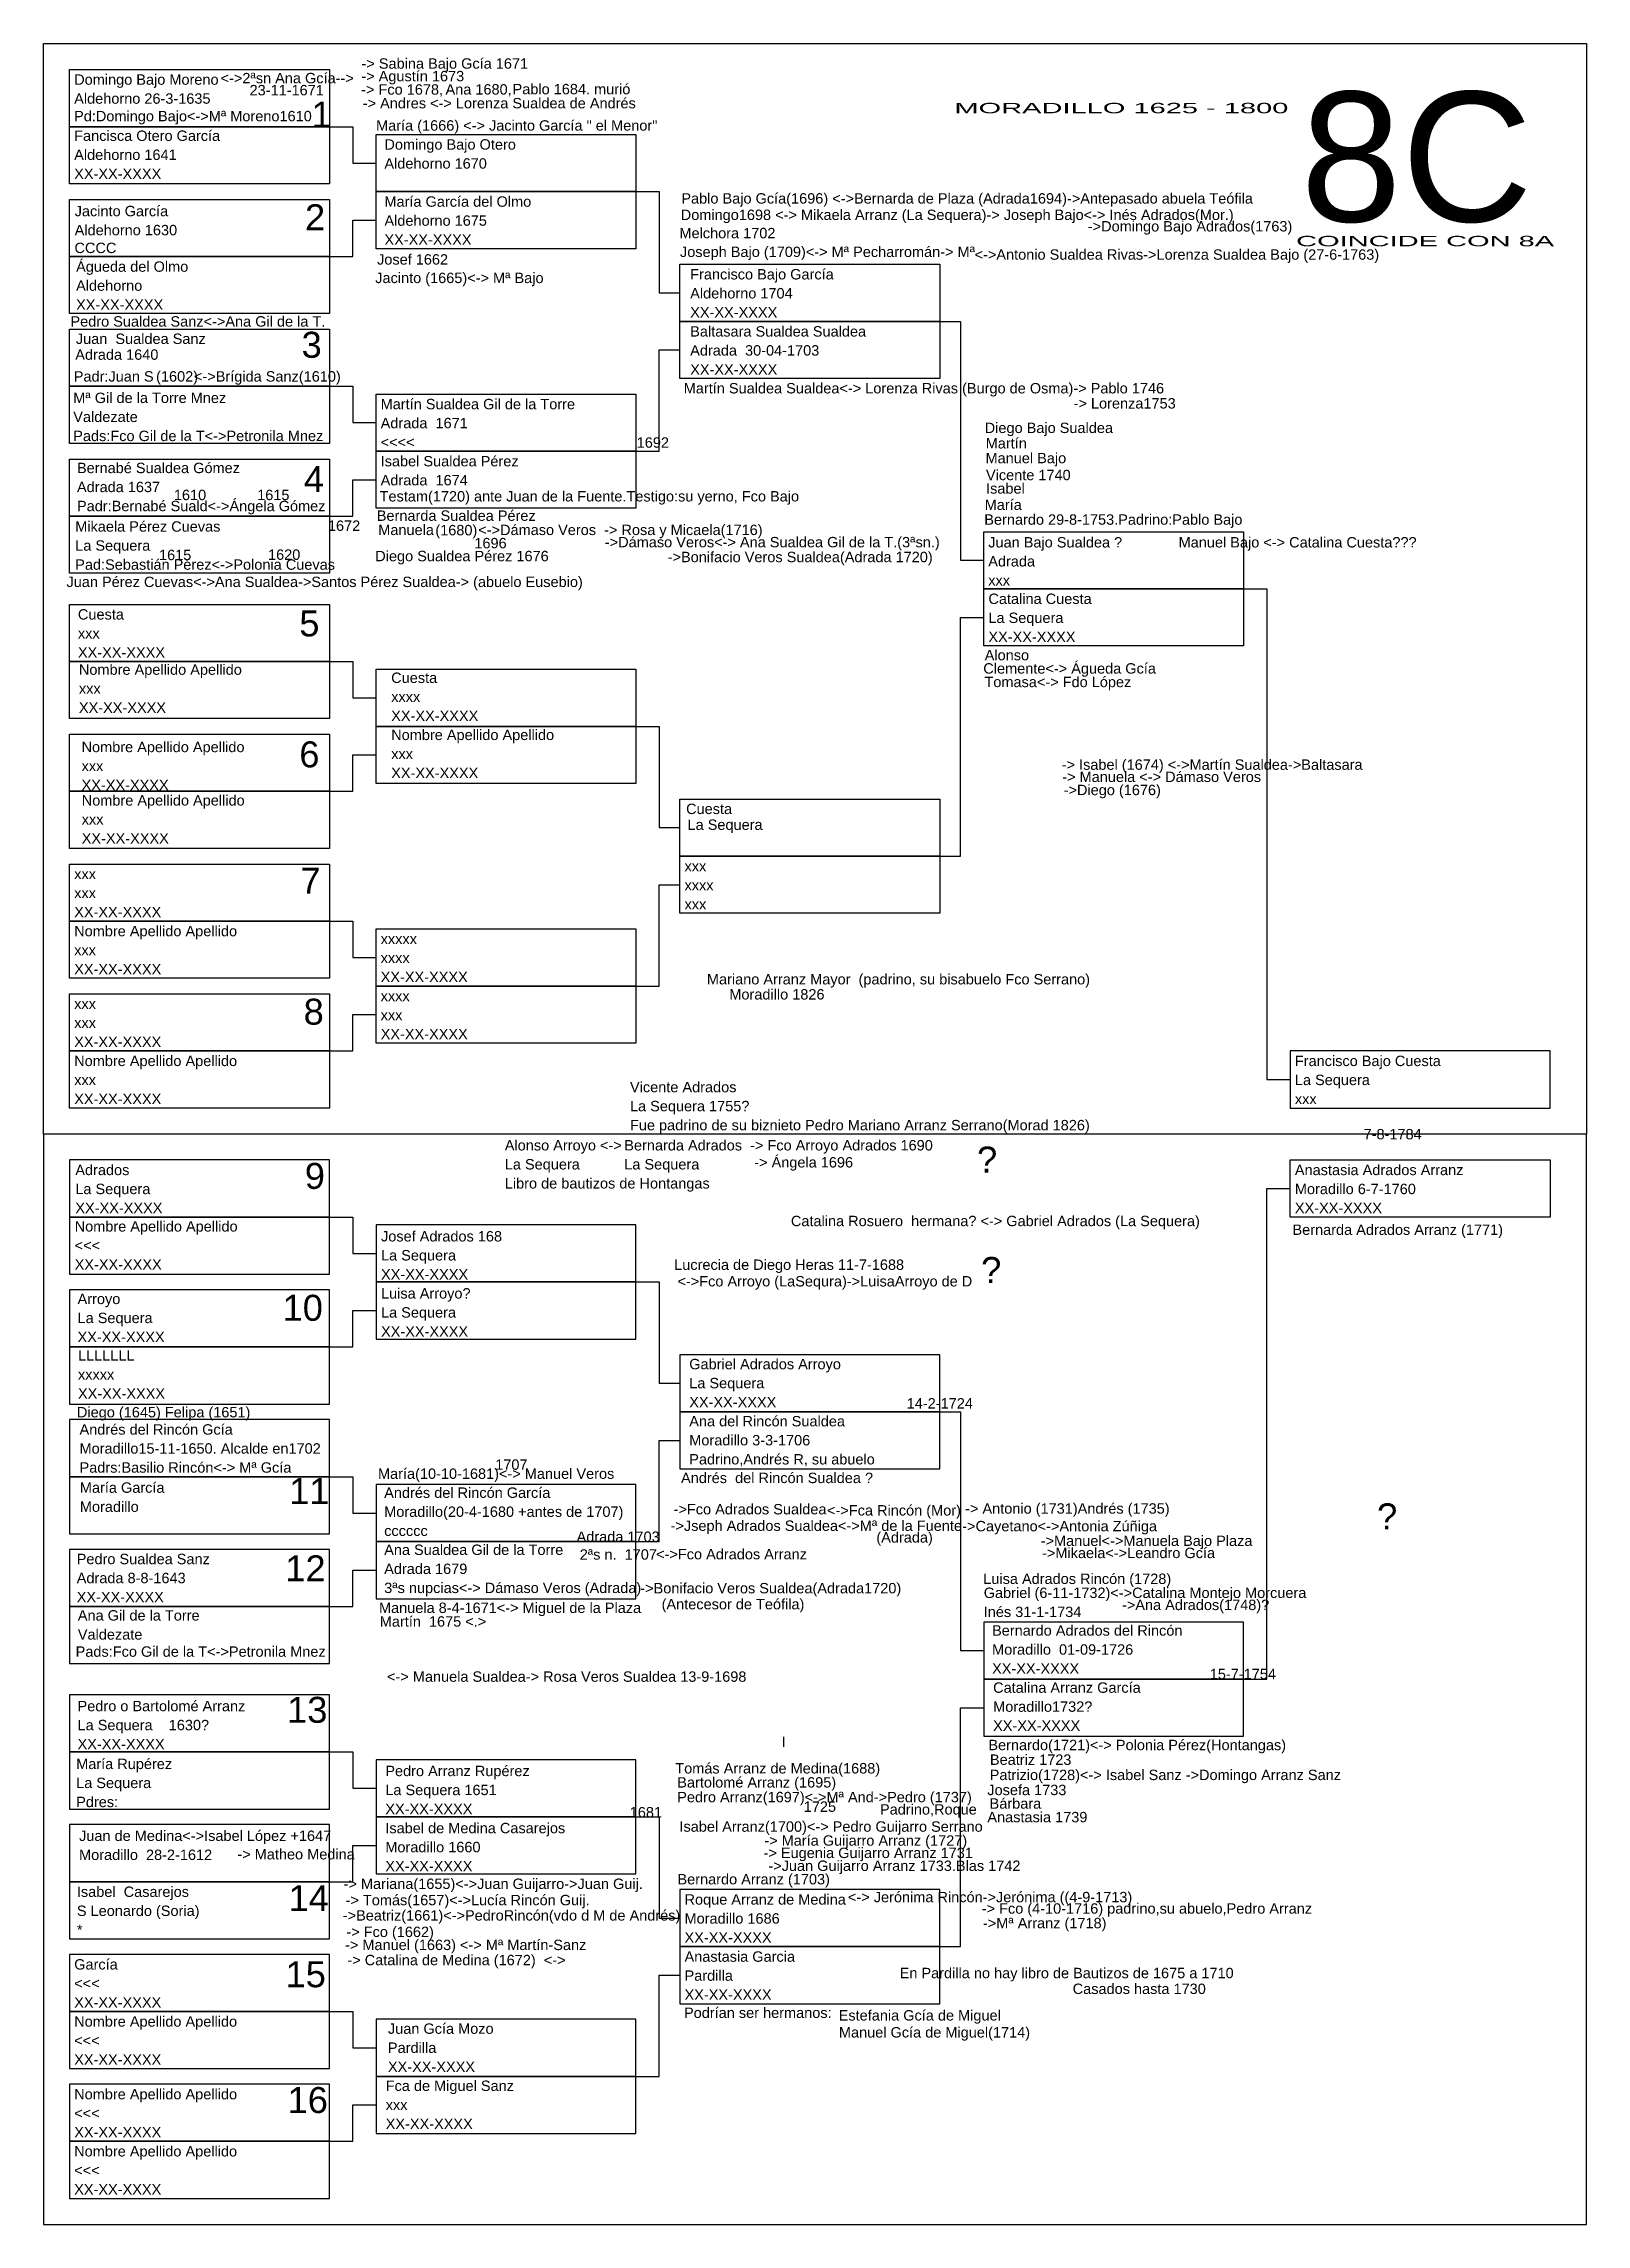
# Model space of a CAD drawing. Header units: millimetres. Extents: x -16844 to 23151, y -8543 to 4892.
# Drawn here: x -3069.3 to -2772.3, y -500 to -80 of the extents above; entities that cross this region are included whole.
import ezdxf
from ezdxf.enums import TextEntityAlignment as Align

# ---------------------------------------------------------------- set-up
doc = ezdxf.new("R2010")
doc.units = ezdxf.units.MM
doc.layers.add('Arroyo', color=30, linetype='Continuous')
doc.styles.add('Arial', font='arial.ttf', dxfattribs={"height": 0.01})

msp = doc.modelspace()

# ---------------------------------------------------------------- texts
at = {"style": 'Arial'}
for s, p in [('1', (-3013.88, -96.16)), ('2', (-3015.13, -115.94)), ('3', (-3015.79, -140.5)), ('4', (-3015.35, -166.38)), ('5', (-3016.23, -194.16)), ('6', (-3016.23, -219.38)), ('7', (-3016.01, -243.72)), ('8', (-3015.4, -268.94)), ('?', (-2885.75, -297.42)), ('9', (-3015.17, -300.57)), ('?', (-2884.96, -318.69)), ('10', (-3015.57, -325.97)), ('11', (-3014.3, -361.27)), ('?', (-2808.74, -366.14)), ('12', (-3015.04, -376.15)), ('13', (-3014.7, -403.4)), ('14', (-3014.42, -439.67)), ('15', (-3015, -454.33)), ('16', (-3014.61, -478.55))]:
    msp.add_text(s, height=5, dxfattribs=at).set_placement(p, align=Align.RIGHT)
at = {"layer": 'Arroyo', "style": 'Arial'}
msp.add_text('8C', height=25, dxfattribs=at).set_placement((-2782.71, -114.28), align=Align.RIGHT)

# ---------------------------------------------------------------- blocks, each defined once
blk = doc.blocks.new('Hoja superior')
for points in [[(0, 210), (297, 210), (297, 0), (0, 0)], [(5, 205), (55, 205), (55, 194), (5, 194)], [(5, 194), (55, 194), (55, 183), (5, 183)], [(64, 192.5), (114, 192.5), (114, 181.5), (64, 181.5)], [(64, 181.5), (114, 181.5), (114, 170.5), (64, 170.5)], [(5, 180), (55, 180), (55, 169), (5, 169)], [(5, 169), (55, 169), (55, 158), (5, 158)], [(122.5, 167.5), (172.5, 167.5), (172.5, 156.5), (122.5, 156.5)], [(122.5, 156.5), (172.5, 156.5), (172.5, 145.5), (122.5, 145.5)], [(5, 155), (55, 155), (55, 144), (5, 144)], [(5, 144), (55, 144), (55, 133), (5, 133)], [(64, 142.5), (114, 142.5), (114, 131.5), (64, 131.5)], [(64, 131.5), (114, 131.5), (114, 120.5), (64, 120.5)], [(5, 130), (55, 130), (55, 119), (5, 119)], [(5, 119), (55, 119), (55, 108), (5, 108)], [(181, 116), (231, 116), (231, 105), (181, 105)], [(181, 105), (231, 105), (231, 94), (181, 94)], [(5, 102), (55, 102), (55, 91), (5, 91)], [(5, 91), (55, 91), (55, 80), (5, 80)], [(64, 89.5), (114, 89.5), (114, 78.5), (64, 78.5)], [(5, 77), (55, 77), (55, 66), (5, 66)], [(64, 78.5), (114, 78.5), (114, 67.5), (64, 67.5)], [(5, 66), (55, 66), (55, 55), (5, 55)], [(122.5, 64.5), (172.5, 64.5), (172.5, 53.5), (122.5, 53.5)], [(5, 52), (55, 52), (55, 41), (5, 41)], [(122.5, 53.5), (172.5, 53.5), (172.5, 42.5), (122.5, 42.5)], [(5, 41), (55, 41), (55, 30), (5, 30)], [(64, 39.5), (114, 39.5), (114, 28.5), (64, 28.5)], [(5, 27), (55, 27), (55, 16), (5, 16)], [(64, 28.5), (114, 28.5), (114, 17.5), (64, 17.5)], [(5, 16), (55, 16), (55, 5), (5, 5)], [(240, 5), (290, 5), (290, 16), (240, 16)]]:
    blk.add_lwpolyline(points, close=True)
for points in [[(55, 194), (59.5, 194), (59.5, 187), (64, 187)], [(114, 181.5), (118.5, 181.5), (118.5, 162), (122.5, 162)], [(55, 169), (59.5, 169), (59.5, 176), (64, 176)], [(172.5, 156.5), (176.5, 156.5), (176.5, 110.5), (181, 110.5)], [(114, 131.5), (118.5, 131.5), (118.5, 151), (122.5, 151)], [(55, 144), (59.5, 144), (59.5, 137), (64, 137)], [(55, 119), (59.5, 119), (59.5, 126), (64, 126)], [(231, 105), (235.5, 105), (235.5, 10.5), (240, 10.5)], [(172.5, 53.5), (176.5, 53.5), (176.5, 99.5), (181, 99.5)], [(55, 91), (59.5, 91), (59.5, 84), (64, 84)], [(114, 78.5), (118.5, 78.5), (118.5, 59), (122.5, 59)], [(55, 66), (59.5, 66), (59.5, 73), (64, 73)], [(114, 28.5), (118.5, 28.5), (118.5, 48), (122.5, 48)], [(55, 41), (59.5, 41), (59.5, 34), (64, 34)], [(55, 16), (59.5, 16), (59.5, 23), (64, 23)]]:
    blk.add_lwpolyline(points)
blk = doc.blocks.new('Hoja inferior')
for points in [[(0, -210), (297, -210), (297, 0), (0, 0)], [(5, -16), (55, -16), (55, -5), (5, -5)], [(240, -5), (290, -5), (290, -16), (240, -16)], [(5, -27), (55, -27), (55, -16), (5, -16)], [(64, -28.5), (114, -28.5), (114, -17.5), (64, -17.5)], [(64, -39.5), (114, -39.5), (114, -28.5), (64, -28.5)], [(5, -41), (55, -41), (55, -30), (5, -30)], [(5, -52), (55, -52), (55, -41), (5, -41)], [(122.5, -53.5), (172.5, -53.5), (172.5, -42.5), (122.5, -42.5)], [(122.5, -64.5), (172.5, -64.5), (172.5, -53.5), (122.5, -53.5)], [(5, -66), (55, -66), (55, -55), (5, -55)], [(5, -77), (55, -77), (55, -66), (5, -66)], [(64, -78.5), (114, -78.5), (114, -67.5), (64, -67.5)], [(64, -89.5), (114, -89.5), (114, -78.5), (64, -78.5)], [(5, -91), (55, -91), (55, -80), (5, -80)], [(5, -102), (55, -102), (55, -91), (5, -91)], [(181, -105), (231, -105), (231, -94), (181, -94)], [(5, -119), (55, -119), (55, -108), (5, -108)], [(181, -116), (231, -116), (231, -105), (181, -105)], [(5, -130), (55, -130), (55, -119), (5, -119)], [(64, -131.5), (114, -131.5), (114, -120.5), (64, -120.5)], [(5, -144), (55, -144), (55, -133), (5, -133)], [(64, -142.5), (114, -142.5), (114, -131.5), (64, -131.5)], [(5, -155), (55, -155), (55, -144), (5, -144)], [(122.5, -156.5), (172.5, -156.5), (172.5, -145.5), (122.5, -145.5)], [(5, -169), (55, -169), (55, -158), (5, -158)], [(122.5, -167.5), (172.5, -167.5), (172.5, -156.5), (122.5, -156.5)], [(5, -180), (55, -180), (55, -169), (5, -169)], [(64, -181.5), (114, -181.5), (114, -170.5), (64, -170.5)], [(5, -194), (55, -194), (55, -183), (5, -183)], [(64, -192.5), (114, -192.5), (114, -181.5), (64, -181.5)], [(5, -205), (55, -205), (55, -194), (5, -194)]]:
    blk.add_lwpolyline(points, close=True)
for points in [[(231, -105), (235.5, -105), (235.5, -10.5), (240, -10.5)], [(55, -16), (59.5, -16), (59.5, -23), (64, -23)], [(114, -28.5), (118.5, -28.5), (118.5, -48), (122.5, -48)], [(55, -41), (59.5, -41), (59.5, -34), (64, -34)], [(172.5, -53.5), (176.5, -53.5), (176.5, -99.5), (181, -99.5)], [(114, -78.5), (118.5, -78.5), (118.5, -59), (122.5, -59)], [(55, -66), (59.5, -66), (59.5, -73), (64, -73)], [(55, -91), (59.5, -91), (59.5, -84), (64, -84)], [(172.5, -156.5), (176.5, -156.5), (176.5, -110.5), (181, -110.5)], [(55, -119), (59.5, -119), (59.5, -126), (64, -126)], [(114, -131.5), (118.5, -131.5), (118.5, -151), (122.5, -151)], [(55, -144), (59.5, -144), (59.5, -137), (64, -137)], [(114, -181.5), (118.5, -181.5), (118.5, -162), (122.5, -162)], [(55, -169), (59.5, -169), (59.5, -176), (64, -176)], [(55, -194), (59.5, -194), (59.5, -187), (64, -187)]]:
    blk.add_lwpolyline(points)
blk = doc.blocks.new('Casilla')
at = {"style": 'Arial'}
for tag, p in [('NOMBRE', (0.88, 8.08)), ('LUGAR_NACIMIENTO', (0.88, 4.42)), ('FECHA', (0.88, 0.75))]:
    blk.add_attdef(tag, p, '', height=2, dxfattribs=at)
blk = doc.blocks.new('Hermanos')
at = {"style": 'Arial'}
blk.add_attdef('NOMBRE', (0, 0), '', height=2, dxfattribs=at)

# ---------------------------------------------------------------- block references
for name, p, values in [('Hermanos', (-3008.14, -84.83), {'NOMBRE': '-> Sabina Bajo Gcía 1671'}), ('Hermanos', (-3035.27, -87.64), {'NOMBRE': '<->2ªsn Ana Gcía-->'}), ('Hermanos', (-3029.68, -89.96), {'NOMBRE': '23-11-1671'}), ('Hermanos', (-3008.2, -89.83), {'NOMBRE': '-> Fco 1678,'}), ('Hermanos', (-3008.17, -87.26), {'NOMBRE': '-> Agustín 1673'}), ('Hermanos', (-2992.74, -89.81), {'NOMBRE': ' Ana 1680,'}), ('Hermanos', (-2979.83, -89.76), {'NOMBRE': ' Pablo 1684. murió'}), ('Casilla', (-3064.33, -106.82), {'NOMBRE': 'Fancisca Otero García', 'LUGAR_NACIMIENTO': 'Aldehorno 1641', 'FECHA': 'XX-XX-XXXX'}), ('Hermanos', (-3063.47, -94.96), {'NOMBRE': 'Pd:Domingo Bajo<->Mª Moreno1610'}), ('Hermanos', (-3005.33, -96.76), {'NOMBRE': 'María (1666) <-> Jacinto García " el Menor"'}), ('Casilla', (-3004.6, -119.5), {'NOMBRE': 'María García del Olmo', 'LUGAR_NACIMIENTO': 'Aldehorno 1675', 'FECHA': 'XX-XX-XXXX'}), ('Hermanos', (-2946.68, -113.97), {'NOMBRE': 'Domingo1698 <-> Mikaela Arranz (La Sequera)-> Joseph Bajo<-> Inés Adrados(Mor.)'}), ('Hermanos', (-2946.93, -117.49), {'NOMBRE': 'Melchora 1702'}), ('Hermanos', (-2868.31, -116.18), {'NOMBRE': '->Domingo Bajo Adrados(1763)'}), ('Hermanos', (-3064.17, -120.34), {'NOMBRE': ' CCCC'}), ('Casilla', (-3063.96, -132.02), {'NOMBRE': 'Águeda del Olmo', 'LUGAR_NACIMIENTO': 'Aldehorno', 'FECHA': 'XX-XX-XXXX'}), ('Hermanos', (-3005.14, -122.56), {'NOMBRE': 'Josef 1662'}), ('Hermanos', (-2946.83, -121.1), {'NOMBRE': 'Joseph Bajo (1709)<-> Mª Pecharromán-> Mª'}), ('Hermanos', (-3005.49, -126.12), {'NOMBRE': 'Jacinto (1665)<-> Mª Bajo'}), ('Casilla', (-2945.74, -133.5), {'NOMBRE': 'Francisco Bajo García', 'LUGAR_NACIMIENTO': 'Aldehorno 1704     ', 'FECHA': 'XX-XX-XXXX'}), ('Hermanos', (-3064.17, -134.5), {'NOMBRE': 'Pedro Sualdea Sanz<->Ana Gil de la T.'}), ('Casilla', (-2945.74, -144.5), {'NOMBRE': 'Baltasara Sualdea Sualdea', 'LUGAR_NACIMIENTO': 'Adrada  30-04-1703', 'FECHA': 'XX-XX-XXXX'}), ('Hermanos', (-3063.24, -140.89), {'NOMBRE': 'Adrada 1640'}), ('Hermanos', (-3047.68, -145.09), {'NOMBRE': '(1602)'}), ('Casilla', (-3064.51, -157.3), {'NOMBRE': 'Mª Gil de la Torre Mnez', 'LUGAR_NACIMIENTO': 'Valdezate', 'FECHA': 'Pads:Fco Gil de la T<->Petronila Mnez'}), ('Casilla', (-3005.33, -158.5), {'NOMBRE': 'Martín Sualdea Gil de la Torre', 'LUGAR_NACIMIENTO': 'Adrada  1671', 'FECHA': '<<<<'}), ('Hermanos', (-2888.16, -155), {'NOMBRE': 'Diego Bajo Sualdea'}), ('Hermanos', (-2955.16, -157.83), {'NOMBRE': '1692'}), ('Hermanos', (-2888.74, -157.97), {'NOMBRE': ' Martín'}), ('Casilla', (-3063.79, -170.8), {'NOMBRE': 'Bernabé Sualdea Gómez', 'LUGAR_NACIMIENTO': 'Adrada 1637', 'FECHA': 'Padr:Bernabé Suald<->Ángela Gómez'}), ('Hermanos', (-2887.92, -164.08), {'NOMBRE': 'Vicente 1740'}), ('Hermanos', (-3044.26, -167.92), {'NOMBRE': '1610'}), ('Hermanos', (-3028.22, -167.92), {'NOMBRE': '1615'}), ('Hermanos', (-3004.65, -168.18), {'NOMBRE': 'Testam(1720) ante Juan de la Fuente.Testigo:su yerno, Fco Bajo'}), ('Hermanos', (-2888.16, -169.81), {'NOMBRE': 'María'}), ('Hermanos', (-2887.9, -166.67), {'NOMBRE': 'Isabel'}), ('Casilla', (-3064.13, -182.08), {'NOMBRE': 'Mikaela Pérez Cuevas', 'LUGAR_NACIMIENTO': 'La Sequera', 'FECHA': 'Pad:Sebastián Pérez<->Polonia Cuevas'}), ('Hermanos', (-3014.6, -173.84), {'NOMBRE': '1672'}), ('Hermanos', (-2888.24, -172.66), {'NOMBRE': 'Bernardo 29-8-1753.Padrino:Pablo Bajo'}), ('Hermanos', (-3004.91, -174.65), {'NOMBRE': 'Manuela           <->Dámaso Veros  -> Rosa y Micaela(1716)'}), ('Hermanos', (-3024.19, -174.7), {'NOMBRE': '                                       (1680)'}), ('Hermanos', (-3016.68, -177.2), {'NOMBRE': '                                       1696'}), ('Hermanos', (-2961.29, -177.01), {'NOMBRE': '->Dámaso Veros<-> Ana Sualdea Gil de la T.(3ªsn.)'}), ('Casilla', (-2888.36, -185.12), {'NOMBRE': 'Juan Bajo Sualdea ?              Manuel Bajo <-> Catalina Cuesta???', 'LUGAR_NACIMIENTO': 'Adrada ', 'FECHA': 'xxx'}), ('Hermanos', (-3047.12, -179.48), {'NOMBRE': '1615'}), ('Hermanos', (-3026.13, -179.42), {'NOMBRE': '1620'}), ('Hermanos', (-3005.49, -179.69), {'NOMBRE': 'Diego Sualdea Pérez 1676'}), ('Casilla', (-3063.61, -199), {'NOMBRE': 'Cuesta', 'LUGAR_NACIMIENTO': 'xxx', 'FECHA': 'XX-XX-XXXX'}), ('Casilla', (-2888.33, -196), {'NOMBRE': 'Catalina Cuesta', 'LUGAR_NACIMIENTO': 'La Sequera', 'FECHA': 'XX-XX-XXXX'}), ('Hermanos', (-2888.16, -198.77), {'NOMBRE': 'Alonso'}), ('Casilla', (-3063.42, -209.64), {'NOMBRE': 'Nombre Apellido Apellido', 'LUGAR_NACIMIENTO': 'xxx', 'FECHA': 'XX-XX-XXXX'}), ('Casilla', (-3003.3, -211.21), {'NOMBRE': 'Cuesta', 'LUGAR_NACIMIENTO': 'xxxx', 'FECHA': 'XX-XX-XXXX'}), ('Casilla', (-3003.3, -222.21), {'NOMBRE': 'Nombre Apellido Apellido', 'LUGAR_NACIMIENTO': 'xxx', 'FECHA': 'XX-XX-XXXX'}), ('Casilla', (-3062.91, -224.54), {'NOMBRE': 'Nombre Apellido Apellido', 'LUGAR_NACIMIENTO': 'xxx', 'FECHA': 'XX-XX-XXXX'}), ('Hermanos', (-2873.34, -219.86), {'NOMBRE': '-> Isabel (1674) <->Martín Sualdea->Baltasara'}), ('Hermanos', (-2944.64, -222.21), {'NOMBRE': '                                                                                            -> Manuela <-> Dámaso Veros'}), ('Casilla', (-3062.88, -234.82), {'NOMBRE': 'Nombre Apellido Apellido', 'LUGAR_NACIMIENTO': 'xxx', 'FECHA': 'XX-XX-XXXX'}), ('Hermanos', (-2945.65, -228.38), {'NOMBRE': 'Cuesta'}), ('Hermanos', (-2872.96, -224.74), {'NOMBRE': '->Diego (1676)'}), ('Hermanos', (-2945.37, -231.43), {'NOMBRE': 'La Sequera'}), ('Casilla', (-3064.33, -249), {'NOMBRE': 'xxx', 'LUGAR_NACIMIENTO': 'xxx', 'FECHA': 'XX-XX-XXXX'}), ('Casilla', (-2946.83, -247.5), {'NOMBRE': 'xxx', 'LUGAR_NACIMIENTO': 'xxxx', 'FECHA': 'xxx'}), ('Casilla', (-3064.33, -260), {'NOMBRE': 'Nombre Apellido Apellido', 'LUGAR_NACIMIENTO': 'xxx', 'FECHA': 'XX-XX-XXXX'}), ('Casilla', (-3005.33, -261.5), {'NOMBRE': 'xxxxx', 'LUGAR_NACIMIENTO': 'xxxx', 'FECHA': 'XX-XX-XXXX'}), ('Hermanos', (-2941.64, -261.19), {'NOMBRE': 'Mariano Arranz Mayor  (padrino, su bisabuelo Fco Serrano)'}), ('Casilla', (-3064.33, -274), {'NOMBRE': 'xxx', 'LUGAR_NACIMIENTO': 'xxx', 'FECHA': 'XX-XX-XXXX'}), ('Casilla', (-3005.33, -272.5), {'NOMBRE': 'xxxx', 'LUGAR_NACIMIENTO': 'xxx', 'FECHA': 'XX-XX-XXXX'}), ('Casilla', (-3064.33, -285), {'NOMBRE': 'Nombre Apellido Apellido', 'LUGAR_NACIMIENTO': 'xxx', 'FECHA': 'XX-XX-XXXX'}), ('Casilla', (-2829.33, -285), {'NOMBRE': 'Francisco Bajo Cuesta', 'LUGAR_NACIMIENTO': 'La Sequera', 'FECHA': 'xxx'}), ('Casilla', (-2957.33, -290.04), {'NOMBRE': 'Vicente Adrados', 'LUGAR_NACIMIENTO': 'La Sequera 1755?', 'FECHA': 'Fue padrino de su biznieto Pedro Mariano Arranz Serrano(Morad 1826)'}), ('Hermanos', (-2815.22, -291.03), {'NOMBRE': '7-8-1784'}), ('Hermanos', (-2932.53, -296.45), {'NOMBRE': '-> Ángela 1696'}), ('Casilla', (-3064.11, -306), {'NOMBRE': 'Adrados', 'LUGAR_NACIMIENTO': 'La Sequera', 'FECHA': 'XX-XX-XXXX'}), ('Casilla', (-2829.33, -306), {'NOMBRE': 'Anastasia Adrados Arranz', 'LUGAR_NACIMIENTO': 'Moradillo 6-7-1760', 'FECHA': 'XX-XX-XXXX'}), ('Casilla', (-3064.24, -316.87), {'NOMBRE': 'Nombre Apellido Apellido', 'LUGAR_NACIMIENTO': '<<<', 'FECHA': 'XX-XX-XXXX'}), ('Casilla', (-3005.26, -318.78), {'NOMBRE': 'Josef Adrados 168                               ', 'LUGAR_NACIMIENTO': 'La Sequera                                                 ', 'FECHA': 'XX-XX-XXXX'}), ('Casilla', (-3063.68, -330.84), {'NOMBRE': 'Arroyo', 'LUGAR_NACIMIENTO': 'La Sequera', 'FECHA': 'XX-XX-XXXX'}), ('Casilla', (-3063.6, -341.73), {'NOMBRE': 'LLLLLLL', 'LUGAR_NACIMIENTO': 'xxxxx', 'FECHA': 'XX-XX-XXXX'}), ('Casilla', (-2945.92, -343.39), {'NOMBRE': 'Gabriel Adrados Arroyo', 'LUGAR_NACIMIENTO': 'La Sequera', 'FECHA': 'XX-XX-XXXX'}), ('Hermanos', (-3062.92, -344.58), {'NOMBRE': 'Diego (1645) Felipa (1651)'}), ('Casilla', (-2945.92, -354.39), {'NOMBRE': 'Ana del Rincón Sualdea ', 'LUGAR_NACIMIENTO': 'Moradillo 3-3-1706', 'FECHA': 'Padrino,Andrés R, su abuelo'}), ('Hermanos', (-2940.43, -342.87), {'NOMBRE': '                                                14-2-1724'}), ('Casilla', (-3063.3, -355.98), {'NOMBRE': 'Andrés del Rincón Gcía', 'LUGAR_NACIMIENTO': 'Moradillo15-11-1650. Alcalde en1702', 'FECHA': 'Padrs:Basilio Rincón<-> Mª Gcía'}), ('Hermanos', (-2997.14, -354.67), {'NOMBRE': '                   1707'}), ('Hermanos', (-3004.96, -356.42), {'NOMBRE': 'María(10-10-1681)<-> Manuel Veros'}), ('Hermanos', (-2946.62, -357.23), {'NOMBRE': 'Andrés  del Rincón Sualdea ?'}), ('Casilla', (-3004.65, -368.16), {'NOMBRE': 'Andrés del Rincón García', 'LUGAR_NACIMIENTO': 'Moradillo(20-4-1680 +antes de 1707)', 'FECHA': 'cccccc'}), ('Hermanos', (-2966.73, -368.56), {'NOMBRE': 'Adrada 1703'}), ('Casilla', (-3063.84, -380.93), {'NOMBRE': 'Pedro Sualdea Sanz', 'LUGAR_NACIMIENTO': 'Adrada 8-8-1643', 'FECHA': 'XX-XX-XXXX'}), ('Hermanos', (-3004.77, -382.25), {'NOMBRE': 'Manuela 8-4-1671<-> Miguel de la Plaza'}), ('Hermanos', (-3004.62, -384.88), {'NOMBRE': 'Martín  1675 <.>'}), ('Casilla', (-2887.62, -394.7), {'NOMBRE': 'Bernardo Adrados del Rincón', 'LUGAR_NACIMIENTO': 'Moradillo  01-09-1726', 'FECHA': 'XX-XX-XXXX'}), ('Hermanos', (-2844.83, -395), {'NOMBRE': '15-7-1754'}), ('Casilla', (-2887.42, -405.7), {'NOMBRE': 'Catalina Arranz García', 'LUGAR_NACIMIENTO': 'Moradillo1732?', 'FECHA': 'XX-XX-XXXX'}), ('Casilla', (-3063.68, -409.25), {'NOMBRE': 'Pedro o Bartolomé Arranz', 'LUGAR_NACIMIENTO': 'La Sequera    1630?', 'FECHA': 'XX-XX-XXXX'}), ('Hermanos', (-2948.98, -408.06), {'NOMBRE': '                            I              '}), ('Hermanos', (-2887.45, -408.67), {'NOMBRE': 'Bernardo(1721)<-> Polonia Pérez(Hontangas)'}), ('Casilla', (-3063.95, -420.39), {'NOMBRE': 'María Rupérez', 'LUGAR_NACIMIENTO': 'La Sequera', 'FECHA': 'Pdres:'}), ('Casilla', (-3004.43, -421.75), {'NOMBRE': 'Pedro Arranz Rupérez', 'LUGAR_NACIMIENTO': 'La Sequera 1651', 'FECHA': 'XX-XX-XXXX'}), ('Hermanos', (-2947.73, -413.16), {'NOMBRE': 'Tomás Arranz de Medina(1688)'}), ('Hermanos', (-2887.15, -411.5), {'NOMBRE': 'Beatriz 1723'}), ('Hermanos', (-2947.35, -415.87), {'NOMBRE': 'Bartolomé Arranz (1695)'}), ('Hermanos', (-2887.66, -417.33), {'NOMBRE': 'Josefa 1733 '}), ('Hermanos', (-2970.47, -421.62), {'NOMBRE': '                  1681'}), ('Hermanos', (-2947.35, -418.7), {'NOMBRE': 'Pedro Arranz(1697)<->Mª And->Pedro (1737) '}), ('Hermanos', (-2937.75, -420.55), {'NOMBRE': '                   1725'}), ('Hermanos', (-2908.32, -421.07), {'NOMBRE': 'Padrino,Roque'}), ('Hermanos', (-2887.22, -419.94), {'NOMBRE': 'Bárbara'}), ('Casilla', (-3004.43, -432.75), {'NOMBRE': 'Isabel de Medina Casarejos', 'LUGAR_NACIMIENTO': 'Moradillo 1660', 'FECHA': 'XX-XX-XXXX'}), ('Hermanos', (-2946.93, -424.38), {'NOMBRE': 'Isabel Arranz(1700)<-> Pedro Guijarro Serrano'}), ('Hermanos', (-2887.65, -422.56), {'NOMBRE': 'Anastasia 1739'}), ('Hermanos', (-3032.03, -429.71), {'NOMBRE': '-> Matheo Medina'}), ('Hermanos', (-2930.73, -429.45), {'NOMBRE': '-> Eugenia Guijarro Arranz 1731'}), ('Hermanos', (-2938.35, -427.07), {'NOMBRE': '          -> María Guijarro Arranz (1727)'}), ('Hermanos', (-2947.31, -434.52), {'NOMBRE': 'Bernardo Arranz (1703)'}), ('Hermanos', (-3011.58, -435.4), {'NOMBRE': '-> Mariana(1655)<->Juan Guijarro->Juan Guij.'}), ('Casilla', (-2946.83, -446.5), {'NOMBRE': 'Roque Arranz de Medina', 'LUGAR_NACIMIENTO': 'Moradillo 1686', 'FECHA': 'XX-XX-XXXX'}), ('Hermanos', (-2914.49, -437.96), {'NOMBRE': '<-> Jerónima Rincón->Jerónima ((4-9-1713)'}), ('Hermanos', (-3011.74, -441.49), {'NOMBRE': '->Beatriz(1661)<->PedroRincón(vdo d M de Andrés)'}), ('Hermanos', (-2888.73, -440.16), {'NOMBRE': '-> Fco (4-10-1716) padrino,su abuelo,Pedro Arranz'}), ('Hermanos', (-2888.5, -442.97), {'NOMBRE': '->Mª Arranz (1718)'}), ('Hermanos', (-3012.08, -447.17), {'NOMBRE': ' -> Manuel (1663) <-> Mª Martín-Sanz     '}), ('Hermanos', (-3011.05, -444.66), {'NOMBRE': '-> Fco (1662) '}), ('Casilla', (-3064.33, -459), {'NOMBRE': 'García', 'LUGAR_NACIMIENTO': '<<<', 'FECHA': 'XX-XX-XXXX'}), ('Hermanos', (-3010.86, -450.09), {'NOMBRE': '-> Catalina de Medina (1672)  <->'}), ('Casilla', (-2946.83, -457.5), {'NOMBRE': 'Anastasia Garcia', 'LUGAR_NACIMIENTO': 'Pardilla', 'FECHA': 'XX-XX-XXXX'}), ('Hermanos', (-2904.53, -452.59), {'NOMBRE': 'En Pardilla no hay libro de Bautizos de 1675 a 1710'}), ('Hermanos', (-2902.27, -455.63), {'NOMBRE': '                                        Casados hasta 1730'}), ('Casilla', (-3064.33, -470), {'NOMBRE': 'Nombre Apellido Apellido', 'LUGAR_NACIMIENTO': '<<<', 'FECHA': 'XX-XX-XXXX'}), ('Hermanos', (-2946.05, -460.24), {'NOMBRE': 'Podrían ser hermanos:'}), ('Casilla', (-3064.33, -484), {'NOMBRE': 'Nombre Apellido Apellido', 'LUGAR_NACIMIENTO': '<<<', 'FECHA': 'XX-XX-XXXX'}), ('Casilla', (-3064.33, -495), {'NOMBRE': 'Nombre Apellido Apellido', 'LUGAR_NACIMIENTO': '<<<', 'FECHA': 'XX-XX-XXXX'})]:
    msp.add_blockref(name, p).add_auto_attribs(values)
ref = msp.add_blockref('Casilla', (-3064.33, -96))
ref.add_attrib('NOMBRE', 'Domingo Bajo Moreno', (-3063.45, -87.92), dxfattribs={"height": 2, "style": 'Arial'})
ref.add_attrib('LUGAR_NACIMIENTO', 'Aldehorno 26-3-1635', (-3063.45, -91.58), dxfattribs={"height": 2, "style": 'Arial'})
ref = msp.add_blockref('Hermanos', (-3007.9, -92.47))
ref.add_attrib('NOMBRE', '-> Andres <-> Lorenza Sualdea de Andrés', (-3007.9, -92.47), dxfattribs={"color": 41, "height": 2, "style": 'Arial'})
ref = msp.add_blockref('Hermanos', (-2906.41, -93.41))
ref.add_attrib('NOMBRE', '        MORADILLO 1625 - 1800', (-2906.41, -93.41), dxfattribs={"height": 2, "style": 'Arial', "width": 2})
ref = msp.add_blockref('Casilla', (-3004.6, -108.5))
ref.add_attrib('NOMBRE', 'Domingo Bajo Otero', (-3003.73, -100.42), dxfattribs={"height": 2, "style": 'Arial'})
ref.add_attrib('LUGAR_NACIMIENTO', 'Aldehorno 1670', (-3003.73, -104.08), dxfattribs={"height": 2, "style": 'Arial'})
ref = msp.add_blockref('Hermanos', (-2946.56, -110.81))
ref.add_attrib('NOMBRE', 'Pablo Bajo Gcía(1696) <->Bernarda de Plaza (Adrada1694)->Antepasado abuela Teófila', (-2946.56, -110.81), dxfattribs={"color": 6, "height": 2, "style": 'Arial'})
ref = msp.add_blockref('Casilla', (-3064.23, -121.33))
ref.add_attrib('NOMBRE', 'Jacinto García', (-3063.36, -113.25), dxfattribs={"height": 2, "style": 'Arial'})
ref.add_attrib('LUGAR_NACIMIENTO', 'Aldehorno 1630', (-3063.36, -116.91), dxfattribs={"height": 2, "style": 'Arial'})
ref = msp.add_blockref('Hermanos', (-2846.84, -119.03))
ref.add_attrib('NOMBRE', '            COINCIDE CON 8A', (-2846.84, -119.03), dxfattribs={"color": 5, "height": 2, "style": 'Arial', "width": 2})
ref = msp.add_blockref('Hermanos', (-2890.11, -121.62))
ref.add_attrib('NOMBRE', '<->Antonio Sualdea Rivas->Lorenza Sualdea Bajo (27-6-1763)', (-2890.11, -121.62), dxfattribs={"color": 1, "height": 2, "style": 'Arial'})
ref = msp.add_blockref('Casilla', (-3064.01, -145.92))
ref.add_attrib('NOMBRE', 'Juan  Sualdea Sanz', (-3063.13, -137.84), dxfattribs={"height": 2, "style": 'Arial'})
ref = msp.add_blockref('Casilla', (-3064.41, -145.84))
ref.add_attrib('FECHA', 'Padr:Juan S          <->Brígida Sanz(1610)', (-3063.53, -145.09), dxfattribs={"height": 2, "style": 'Arial'})
ref = msp.add_blockref('Casilla', (-2946.98, -155.45))
ref.add_attrib('NOMBRE', 'Martín Sualdea Sualdea<-> Lorenza Rivas (Burgo de Osma)-> Pablo 1746', (-2946.1, -147.37), dxfattribs={"color": 1, "height": 2, "style": 'Arial'})
ref = msp.add_blockref('Casilla', (-2947.2, -158.36))
ref.add_attrib('NOMBRE', '                                                                                                 -> Lorenza1753', (-2946.33, -150.28), dxfattribs={"color": 1, "height": 2, "style": 'Arial'})
ref = msp.add_blockref('Casilla', (-3005.33, -169.5))
ref.add_attrib('NOMBRE', 'Isabel Sualdea Pérez', (-3004.45, -161.42), dxfattribs={"height": 2, "style": 'Arial'})
ref.add_attrib('LUGAR_NACIMIENTO', 'Adrada  1674', (-3004.45, -165.08), dxfattribs={"height": 2, "style": 'Arial'})
ref = msp.add_blockref('Casilla', (-2898.19, -168.91))
ref.add_attrib('NOMBRE', '            Manuel Bajo ', (-2897.32, -160.82), dxfattribs={"height": 2, "style": 'Arial'})
ref = msp.add_blockref('Hermanos', (-3076.6, -171.91))
ref.add_attrib('NOMBRE', '                                                                                            Bernarda Sualdea Pérez', (-3076.6, -171.91), dxfattribs={"color": 0, "height": 2, "style": 'Arial'})
ref = msp.add_blockref('Casilla', (-2950.06, -180.62))
ref.add_attrib('FECHA', '->Bonifacio Veros Sualdea(Adrada 1720)', (-2949.19, -179.87), dxfattribs={"color": 7, "height": 2, "style": 'Arial'})
ref = msp.add_blockref('Hermanos', (-3064.93, -184.66))
ref.add_attrib('NOMBRE', 'Juan Pérez Cuevas<->Ana Sualdea->Santos Pérez Sualdea-> (abuelo Eusebio)', (-3064.93, -184.66), dxfattribs={"color": 3, "height": 2, "style": 'Arial'})
ref = msp.add_blockref('Hermanos', (-2888.43, -201.33))
ref.add_attrib('NOMBRE', 'Clemente<-> Águeda Gcía', (-2888.43, -201.33), dxfattribs={"color": 2, "height": 2, "style": 'Arial'})
ref = msp.add_blockref('Hermanos', (-2888.21, -203.94))
ref.add_attrib('NOMBRE', 'Tomasa<-> Fdo López', (-2888.21, -203.94), dxfattribs={"color": 2, "height": 2, "style": 'Arial'})
ref = msp.add_blockref('Hermanos', (-2944.31, -264.1))
ref.add_attrib('NOMBRE', '         Moradillo 1826', (-2944.31, -264.1), dxfattribs={"color": 0, "height": 2, "style": 'Arial'})
ref = msp.add_blockref('Casilla', (-2981.43, -301.25))
ref.add_attrib('NOMBRE', 'Alonso Arroyo <->', (-2980.55, -293.17), dxfattribs={"color": 1, "height": 2, "style": 'Arial'})
ref.add_attrib('LUGAR_NACIMIENTO', 'La Sequera', (-2980.55, -296.83), dxfattribs={"height": 2, "style": 'Arial'})
ref.add_attrib('FECHA', 'Libro de bautizos de Hontangas', (-2980.55, -300.5), dxfattribs={"height": 2, "style": 'Arial'})
ref = msp.add_blockref('Casilla', (-2958.43, -301.25))
ref.add_attrib('NOMBRE', 'Bernarda Adrados  -> Fco Arroyo Adrados 1690', (-2957.55, -293.17), dxfattribs={"color": 1, "height": 2, "style": 'Arial'})
ref.add_attrib('LUGAR_NACIMIENTO', 'La Sequera', (-2957.55, -296.83), dxfattribs={"height": 2, "style": 'Arial'})
ref = msp.add_blockref('Hermanos', (-2925.47, -307.75))
ref.add_attrib('NOMBRE', 'Catalina Rosuero  hermana? <-> Gabriel Adrados (La Sequera)', (-2925.47, -307.75), dxfattribs={"color": 1, "height": 2, "style": 'Arial'})
ref = msp.add_blockref('Casilla', (-2829.79, -317.51))
ref.add_attrib('NOMBRE', 'Bernarda Adrados Arranz (1771)', (-2828.91, -309.43), dxfattribs={"height": 2, "style": 'Arial'})
ref = msp.add_blockref('Casilla', (-2948.82, -324.25))
ref.add_attrib('NOMBRE', 'Lucrecia de Diego Heras 11-7-1688', (-2947.94, -316.17), dxfattribs={"color": 0, "height": 2, "style": 'Arial'})
ref = msp.add_blockref('Casilla', (-2948.19, -327.44))
ref.add_attrib('NOMBRE', '<->Fco Arroyo (LaSequra)->LuisaArroyo de D', (-2947.31, -319.36), dxfattribs={"height": 2, "style": 'Arial'})
ref = msp.add_blockref('Casilla', (-3005.26, -329.78))
ref.add_attrib('NOMBRE', 'Luisa Arroyo? ', (-3004.38, -321.69), dxfattribs={"color": 1, "height": 2, "style": 'Arial'})
ref.add_attrib('LUGAR_NACIMIENTO', 'La Sequera', (-3004.38, -325.36), dxfattribs={"height": 2, "style": 'Arial'})
ref.add_attrib('FECHA', 'XX-XX-XXXX', (-3004.38, -329.03), dxfattribs={"height": 2, "style": 'Arial'})
ref = msp.add_blockref('Casilla', (-3063.24, -367.18))
ref.add_attrib('NOMBRE', 'María García', (-3062.36, -359.1), dxfattribs={"height": 2, "style": 'Arial'})
ref.add_attrib('LUGAR_NACIMIENTO', 'Moradillo ', (-3062.36, -362.77), dxfattribs={"height": 2, "style": 'Arial'})
ref = msp.add_blockref('Hermanos', (-2948.05, -363.26))
ref.add_attrib('NOMBRE', '->Fco Adrados Sualdea', (-2948.05, -363.26), dxfattribs={"color": 133, "height": 2, "style": 'Arial'})
ref = msp.add_blockref('Hermanos', (-2944.71, -363.12))
ref.add_attrib('NOMBRE', '                                                                    -> Antonio (1731)Andrés (1735)', (-2944.71, -363.12), dxfattribs={"color": 133, "height": 2, "style": 'Arial'})
ref = msp.add_blockref('Hermanos', (-2948.63, -366.44))
ref.add_attrib('NOMBRE', '->Jseph Adrados Sualdea<->Mª de la Fuente ', (-2948.63, -366.44), dxfattribs={"color": 133, "height": 2, "style": 'Arial'})
ref = msp.add_blockref('Hermanos', (-2918.51, -363.48))
ref.add_attrib('NOMBRE', '<->Fca Rincón (Mor)', (-2918.51, -363.48), dxfattribs={"color": 133, "height": 2, "style": 'Arial'})
ref = msp.add_blockref('Hermanos', (-2892.49, -366.52))
ref.add_attrib('NOMBRE', '->Cayetano<->Antonia Zúñiga', (-2892.49, -366.52), dxfattribs={"color": 133, "height": 2, "style": 'Arial'})
ref = msp.add_blockref('Casilla', (-3004.65, -379.16))
ref.add_attrib('NOMBRE', 'Ana Sualdea Gil de la Torre', (-3003.77, -371.07), dxfattribs={"height": 2, "style": 'Arial'})
ref.add_attrib('LUGAR_NACIMIENTO', 'Adrada 1679', (-3003.77, -374.74), dxfattribs={"height": 2, "style": 'Arial'})
ref.add_attrib('FECHA', '3ªs nupcias<-> Dámaso Veros (Adrada)', (-3003.77, -378.41), dxfattribs={"color": 7, "height": 2, "style": 'Arial'})
ref = msp.add_blockref('Hermanos', (-2909.02, -368.68))
ref.add_attrib('NOMBRE', '(Adrada)', (-2909.02, -368.68), dxfattribs={"color": 133, "height": 2, "style": 'Arial'})
ref = msp.add_blockref('Hermanos', (-2877.38, -369.34))
ref.add_attrib('NOMBRE', '->Manuel<->Manuela Bajo Plaza', (-2877.38, -369.34), dxfattribs={"color": 133, "height": 2, "style": 'Arial'})
ref = msp.add_blockref('Hermanos', (-2877.12, -371.68))
ref.add_attrib('NOMBRE', '->Mikaela<->Leandro Gcía', (-2877.12, -371.68), dxfattribs={"color": 133, "height": 2, "style": 'Arial'})
ref = msp.add_blockref('Hermanos', (-2970.78, -371.98))
ref.add_attrib('NOMBRE', '      2ªs n.  1707', (-2970.78, -371.98), dxfattribs={"color": 133, "height": 2, "style": 'Arial'})
ref = msp.add_blockref('Hermanos', (-2951.42, -371.92))
ref.add_attrib('NOMBRE', '<->Fco Adrados Arranz', (-2951.42, -371.92), dxfattribs={"color": 133, "height": 2, "style": 'Arial'})
ref = msp.add_blockref('Casilla', (-2955.35, -379.22))
ref.add_attrib('FECHA', '->Bonifacio Veros Sualdea(Adrada1720)', (-2954.47, -378.47), dxfattribs={"color": 7, "height": 2, "style": 'Arial'})
ref = msp.add_blockref('Casilla', (-2889.32, -377.41))
ref.add_attrib('FECHA', 'Luisa Adrados Rincón (1728) ', (-2888.44, -376.66), dxfattribs={"height": 2, "style": 'Arial'})
ref = msp.add_blockref('Casilla', (-2889.23, -383.78))
ref.add_attrib('LUGAR_NACIMIENTO', 'Gabriel (6-11-1732)<->Catalina Montejo Morcuera', (-2888.35, -379.36), dxfattribs={"height": 2, "style": 'Arial'})
ref.add_attrib('FECHA', 'Inés 31-1-1734', (-2888.35, -383.03), dxfattribs={"height": 2, "style": 'Arial'})
ref = msp.add_blockref('Casilla', (-3063.63, -391.8))
ref.add_attrib('NOMBRE', 'Ana Gil de la Torre', (-3062.75, -383.71), dxfattribs={"height": 2, "style": 'Arial'})
ref.add_attrib('LUGAR_NACIMIENTO', 'Valdezate', (-3062.75, -387.38), dxfattribs={"height": 2, "style": 'Arial'})
ref = msp.add_blockref('Hermanos', (-2950.36, -381.55))
ref.add_attrib('NOMBRE', '(Antecesor de Teófila)', (-2950.36, -381.55), dxfattribs={"color": 6, "height": 2, "style": 'Arial'})
ref = msp.add_blockref('Casilla', (-2862.61, -386.11))
ref.add_attrib('LUGAR_NACIMIENTO', '->Ana Adrados(1748)?', (-2861.73, -381.69), dxfattribs={"height": 2, "style": 'Arial'})
ref = msp.add_blockref('Casilla', (-3064.05, -391.43))
ref.add_attrib('FECHA', 'Pads:Fco Gil de la T<->Petronila Mnez', (-3063.17, -390.68), dxfattribs={"height": 2, "style": 'Arial'})
ref = msp.add_blockref('Hermanos', (-3014.87, -395.5))
ref.add_attrib('NOMBRE', '               <-> Manuela Sualdea-> Rosa Veros Sualdea 13-9-1698', (-3014.87, -395.5), dxfattribs={"color": 2, "height": 2, "style": 'Arial'})
ref = msp.add_blockref('Hermanos', (-2887.2, -414.43))
ref.add_attrib('NOMBRE', 'Patrizio(1728)<-> Isabel Sanz ->Domingo Arranz Sanz', (-2887.2, -414.43), dxfattribs={"color": 3, "height": 2, "style": 'Arial'})
ref = msp.add_blockref('Casilla', (-3063.39, -434.24))
ref.add_attrib('NOMBRE', 'Juan de Medina<->Isabel López +1647', (-3062.51, -426.15), dxfattribs={"height": 2, "style": 'Arial'})
ref.add_attrib('LUGAR_NACIMIENTO', 'Moradillo  28-2-1612', (-3062.51, -429.82), dxfattribs={"height": 2, "style": 'Arial'})
ref = msp.add_blockref('Casilla', (-2930.68, -440.02))
ref.add_attrib('NOMBRE', '->Juan Guijarro Arranz 1733.Blas 1742', (-2929.81, -431.93), dxfattribs={"color": 3, "height": 2, "style": 'Arial'})
ref = msp.add_blockref('Casilla', (-3063.81, -445.01))
ref.add_attrib('NOMBRE', 'Isabel  Casarejos', (-3062.93, -436.93), dxfattribs={"height": 2, "style": 'Arial'})
ref.add_attrib('LUGAR_NACIMIENTO', 'S Leonardo (Soria)', (-3062.93, -440.6), dxfattribs={"height": 2, "style": 'Arial'})
ref.add_attrib('FECHA', '*', (-3062.93, -444.26), dxfattribs={"color": 61, "height": 2, "style": 'Arial'})
ref = msp.add_blockref('Hermanos', (-3011.2, -438.54))
ref.add_attrib('NOMBRE', '-> Tomás(1657)<->Lucía Rincón Guij.', (-3011.2, -438.54), dxfattribs={"color": 3, "height": 2, "style": 'Arial'})
ref = msp.add_blockref('Casilla', (-3003.93, -471.39))
ref.add_attrib('NOMBRE', 'Juan Gcía Mozo', (-3003.05, -463.3), dxfattribs={"color": 9, "height": 2, "style": 'Arial'})
ref.add_attrib('LUGAR_NACIMIENTO', 'Pardilla', (-3003.05, -466.97), dxfattribs={"height": 2, "style": 'Arial'})
ref.add_attrib('FECHA', 'XX-XX-XXXX', (-3003.05, -470.64), dxfattribs={"height": 2, "style": 'Arial'})
ref = msp.add_blockref('Casilla', (-2917.15, -468.82))
ref.add_attrib('NOMBRE', 'Estefania Gcía de Miguel', (-2916.27, -460.74), dxfattribs={"color": 253, "height": 2, "style": 'Arial'})
ref = msp.add_blockref('Casilla', (-2917.11, -472.1))
ref.add_attrib('NOMBRE', 'Manuel Gcía de Miguel(1714)', (-2916.23, -464.01), dxfattribs={"color": 253, "height": 2, "style": 'Arial'})
ref = msp.add_blockref('Casilla', (-3004.35, -482.39))
ref.add_attrib('NOMBRE', 'Fca de Miguel Sanz', (-3003.48, -474.3), dxfattribs={"color": 9, "height": 2, "style": 'Arial'})
ref.add_attrib('LUGAR_NACIMIENTO', 'xxx', (-3003.48, -477.97), dxfattribs={"height": 2, "style": 'Arial'})
ref.add_attrib('FECHA', 'XX-XX-XXXX', (-3003.48, -481.64), dxfattribs={"height": 2, "style": 'Arial'})
at = {"layer": 'Arroyo'}
for name in ['Hoja superior', 'Hoja inferior']:
    msp.add_blockref(name, (-3069.33, -290), dxfattribs=at)

msp.set_redraw_order([(e.dxf.handle, doc.entitydb.next_handle()) for e in msp.query("TEXT MTEXT ATTDEF DIMENSION ARC_DIMENSION")])  # texts and dimensions are drawn at this point

doc.saveas('drawing.dxf')
